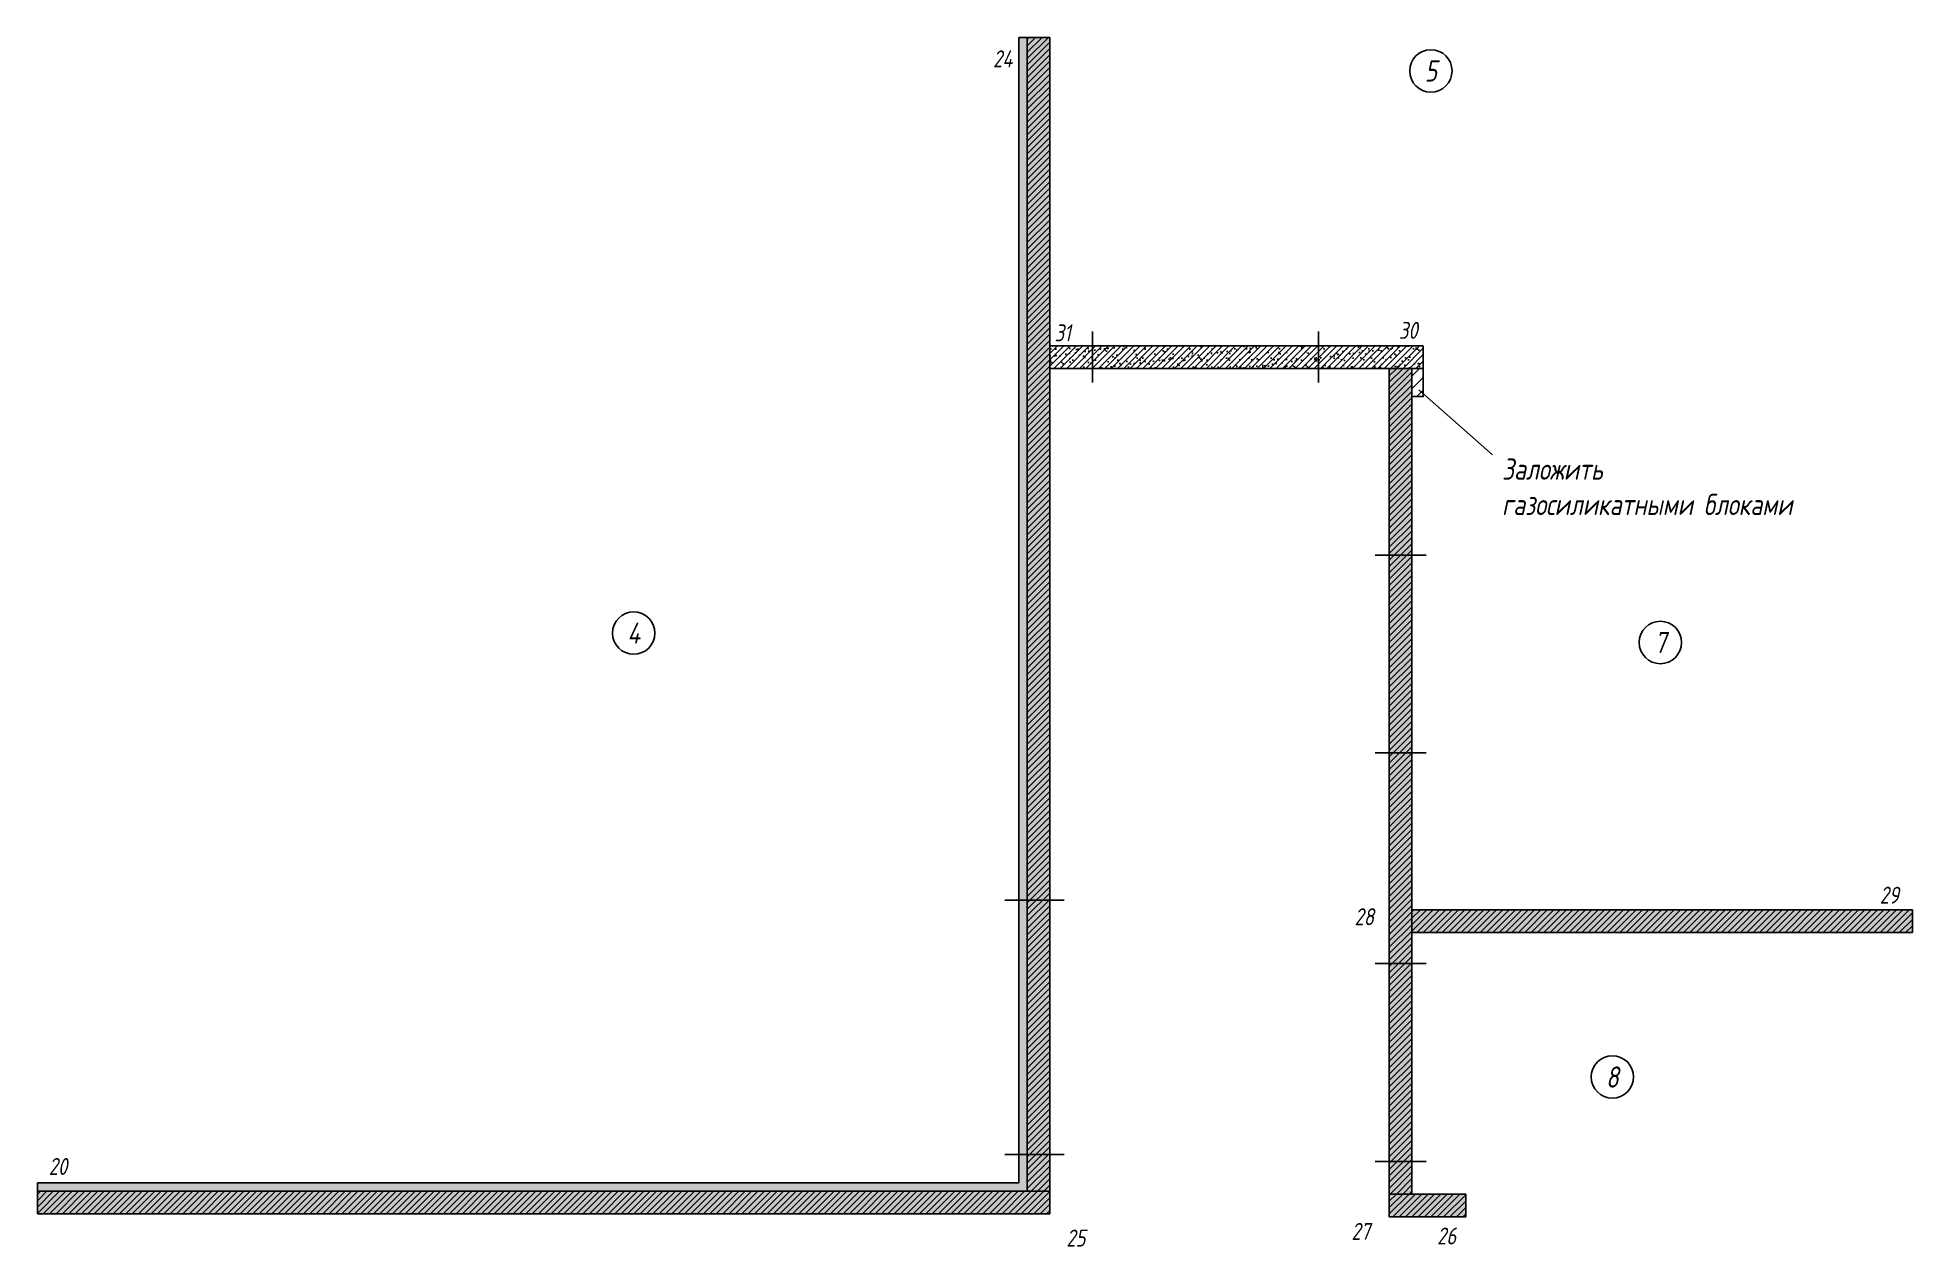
# Model space of a CAD drawing. Header units: millimetres. Extents: x -24443 to 78341, y -69589 to 15487.
# Drawn here: x 64994 to 71624, y -54426 to -50151 of the extents above; entities that cross this region are included whole.
import ezdxf
from ezdxf.enums import TextEntityAlignment as Align

# ---------------------------------------------------------------- set-up
doc = ezdxf.new("R2010")
doc.units = ezdxf.units.MM
doc.layers.add('01 Перегородки', color=7, linetype='Continuous')
doc.layers.add('07 Номера помещений', color=7, linetype='Continuous')
doc.styles.add('ГОСТ-ISOCPEUR', font='isocpeui.ttf', dxfattribs={"width": 0.8})
pattern_1 = [(37.5, (28470.46, 0), (-1.600031, 48.941324), [0, -38.608, 0, -43.18, 0, -41.275]), (7.5, (28470.46, 0), (44.95233, 71.68251), [0, -20.828, 0, -34.798, 0, -13.335]), (327.5, (28439.22, 0), (79.099237, 0.143718), [0, -12.7, 0, -45.72, 0, -59.69]), (317.5, (28439.22, 0), (76.355645, 22.29293), [0, -6.35, 0, -29.972, 0, -34.29])]

msp = doc.modelspace()

# ---------------------------------------------------------------- texts
at = {"layer": '01 Перегородки', "style": 'ГОСТ-ISOCPEUR', "width": 0.8}
for s, p in [('24', (68406.885, -50226.248)), ('31', (68619.084, -51194.951)), ('30', (69840.797, -51186.39)), ('29', (71541.835, -53183.684)), ('28', (69685.18, -53259.907)), ('20', (65066.219, -54142.953)), ('27', (69673, -54372.516)), ('26', (69976.388, -54388.801)), ('25', (68665.568, -54396.024))]:
    msp.add_text(s, height=60, dxfattribs=at).set_placement(p, align=Align.MIDDLE)
at = {"layer": '01 Перегородки', "insert": (70172.272, -51639.517), "char_height": 75, "width": 1046.23356, "attachment_point": 1, "style": 'ГОСТ-ISOCPEUR'}
msp.add_mtext('{Заложить газосиликатными блоками}', dxfattribs=at)
at = {"layer": '07 Номера помещений', "style": 'ГОСТ-ISOCPEUR', "width": 0.8}
for s, p in [('5', (69920.744, -50268.954)), ('4', (67101.812, -52257.002)), ('7', (70732.241, -52290.079)), ('8', (70562.46, -53826.598))]:
    msp.add_text(s, height=75, dxfattribs=at).set_placement(p, align=Align.MIDDLE)

# ---------------------------------------------------------------- hatches: boundary and pattern name
at = {"layer": '01 Перегородки'}
h = msp.add_hatch(dxfattribs=at)
h.set_pattern_fill('AR-SAND', color=256, style=0)
h.set_pattern_definition(pattern_1)
h.paths.add_polyline_path([(64993.757, -54200.843), (64993.757, -54310.843), (68573.757, -54310.843), (68573.757, -50150.843), (68463.757, -50150.843), (68463.757, -54200.843)])
h = msp.add_hatch(dxfattribs=at)
h.set_pattern_fill('ANSI31', color=4, scale=5, style=0)
h.paths.add_polyline_path([(68573.757, -54230.843), (68573.757, -50150.843), (68493.757, -50150.843), (68493.757, -54230.843)])
h = msp.add_hatch(dxfattribs=at)
h.set_pattern_fill('AR-SAND', color=256, style=0)
h.set_pattern_definition(pattern_1)
h.paths.add_polyline_path([(69893.757, -51320.843), (69893.757, -51240.843), (68573.757, -51240.843), (68573.757, -51320.843)])
h = msp.add_hatch(dxfattribs=at)
h.set_pattern_fill('ANSI31', color=4, scale=5, style=0)
h.paths.add_polyline_path([(69893.757, -51320.843), (69893.757, -51240.843), (68573.757, -51240.843), (68573.757, -51320.843)])
h = msp.add_hatch(dxfattribs=at)
h.set_pattern_fill('AR-SAND', color=256, style=0)
h.set_pattern_definition(pattern_1)
h.paths.add_polyline_path([(69853.757, -54240.843), (69853.757, -51320.843), (69773.757, -51320.843), (69773.757, -54240.843)])
h.paths.add_polyline_path([(71623.757, -53315.843), (71623.757, -53235.843), (69853.757, -53235.843), (69853.757, -53315.843)])
h.paths.add_polyline_path([(70043.757, -54320.843), (70043.757, -54240.843), (69773.757, -54240.843), (69773.757, -54320.843)])
h = msp.add_hatch(dxfattribs=at)
h.set_pattern_fill('ANSI31', color=5, scale=5, style=0)
h.paths.add_polyline_path([(69853.757, -54240.843), (69853.757, -51320.843), (69773.757, -51320.843), (69773.757, -54240.843)])
h = msp.add_hatch(dxfattribs=at)
h.set_pattern_fill('ANSI31', color=1, scale=10, style=0)
h.set_pattern_definition([(45, (56042.522, -37320.345), (-22.45064, 22.45064), [])])
h.paths.add_polyline_path([(69853.757, -51320.843), (69853.757, -51420.843), (69893.757, -51420.843), (69893.757, -51320.843)])
h = msp.add_hatch(dxfattribs=at)
h.set_pattern_fill('ANSI31', color=5, scale=5, style=0)
h.paths.add_polyline_path([(71623.757, -53315.843), (71623.757, -53235.843), (69853.757, -53235.843), (69853.757, -53315.843)])
h = msp.add_hatch(dxfattribs=at)
h.set_pattern_fill('ANSI31', color=4, scale=5, style=0)
h.paths.add_polyline_path([(68573.757, -54310.843), (68573.757, -54230.843), (64993.757, -54230.843), (64993.757, -54310.843)])
h = msp.add_hatch(dxfattribs=at)
h.set_pattern_fill('ANSI31', color=5, scale=5, style=0)
h.paths.add_polyline_path([(70043.757, -54320.843), (70043.757, -54240.843), (69773.757, -54240.843), (69773.757, -54320.843)])

# ---------------------------------------------------------------- linework, layer by layer
for p, q in [((68463.757, -54200.843), (68463.757, -50150.843)), ((68463.757, -50150.843), (68573.757, -50150.843)), ((68573.757, -54310.843), (68573.757, -50150.843)), ((68573.757, -51240.843), (69893.757, -51240.843)), ((68723.757, -51190.843), (68723.757, -51370.843)), ((69523.757, -51190.843), (69523.757, -51370.843)), ((69893.757, -51240.843), (69893.757, -51320.843)), ((68573.757, -51320.843), (69893.757, -51320.843)), ((69773.757, -54320.843), (69773.757, -51320.843)), ((69853.757, -54240.843), (69853.757, -51320.843)), ((69878.201, -51396.487), (70139.197, -51627.156)), ((69903.757, -51980.843), (69723.757, -51980.843)), ((69903.757, -52680.843), (69723.757, -52680.843)), ((68413.757, -53200.843), (68623.757, -53200.843)), ((71623.757, -53235.843), (69853.757, -53235.843)), ((71623.757, -53235.843), (71623.757, -53315.843)), ((71623.757, -53315.843), (69853.757, -53315.843)), ((69723.757, -53425.843), (69903.757, -53425.843)), ((68413.757, -54100.843), (68623.757, -54100.843)), ((69723.757, -54125.843), (69903.757, -54125.843)), ((64993.757, -54200.843), (64993.757, -54310.843)), ((64993.757, -54200.843), (68463.757, -54200.843)), ((70043.757, -54240.843), (69773.757, -54240.843)), ((64993.757, -54310.843), (68573.757, -54310.843)), ((70043.757, -54320.843), (69773.757, -54320.843))]:
    msp.add_line(p, q, dxfattribs=at)
at = {"layer": '01 Перегородки', "color": 4}
for p, q in [((68493.757, -50150.843), (68573.757, -50150.843)), ((68493.757, -54230.843), (68493.757, -50150.843)), ((68573.757, -54310.843), (68573.757, -50150.843)), ((68573.757, -51240.843), (69893.757, -51240.843)), ((69893.757, -51240.843), (69893.757, -51320.843)), ((68573.757, -51320.843), (69893.757, -51320.843)), ((64993.757, -54230.843), (68573.757, -54230.843)), ((64993.757, -54230.843), (64993.757, -54310.843)), ((64993.757, -54310.843), (68573.757, -54310.843))]:
    msp.add_line(p, q, dxfattribs=at)
at = {"layer": '01 Перегородки', "color": 5}
for p, q in [((69773.757, -54320.843), (69773.757, -51320.843)), ((69853.757, -54240.843), (69853.757, -51320.843)), ((71623.757, -53235.843), (69853.757, -53235.843)), ((71623.757, -53235.843), (71623.757, -53315.843)), ((71623.757, -53315.843), (69853.757, -53315.843)), ((70043.757, -54240.843), (69773.757, -54240.843)), ((70043.757, -54320.843), (70043.757, -54240.843)), ((70043.757, -54320.843), (69773.757, -54320.843))]:
    msp.add_line(p, q, dxfattribs=at)
at = {"layer": '01 Перегородки', "color": 1}
msp.add_lwpolyline([(69853.757, -51320.843), (69853.757, -51420.843), (69893.757, -51420.843), (69893.757, -51320.843)], close=True, dxfattribs=at)
at = {"layer": '07 Номера помещений'}
for centre in [(69920.744, -50268.954), (67101.812, -52257.002), (70732.241, -52290.079), (70562.46, -53826.598)]:
    msp.add_circle(centre, 75, dxfattribs=at)

msp.set_redraw_order([(e.dxf.handle, doc.entitydb.next_handle()) for e in msp.query("TEXT MTEXT ATTDEF DIMENSION ARC_DIMENSION")])  # texts and dimensions are drawn at this point

doc.saveas('drawing.dxf')
